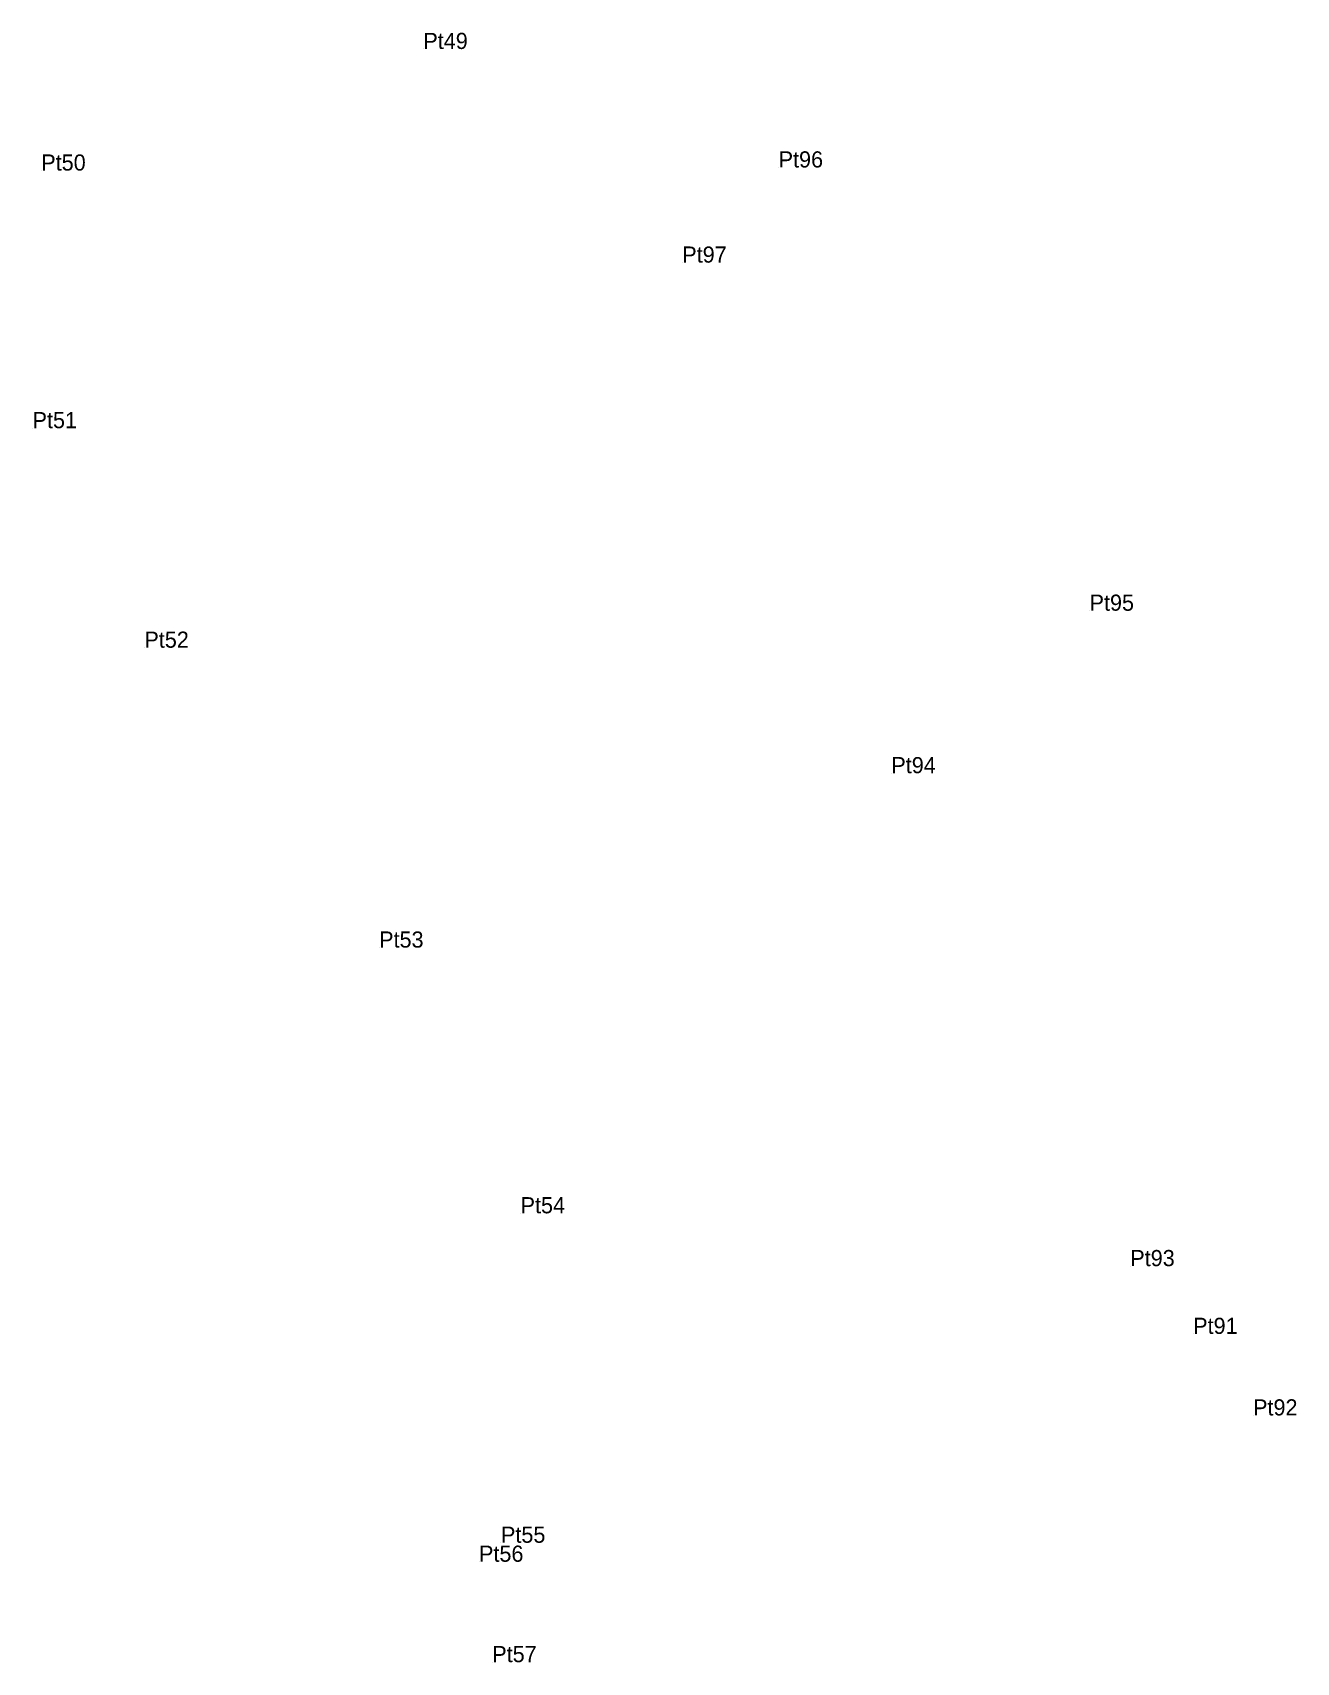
# Model space of a CAD drawing. Extents: x 0 to 667379, y 0 to 1854856.
# Drawn here: x 545155.7 to 545296.6, y 1836084.1 to 1836265.7 of the extents above; entities that cross this region are included whole.
import ezdxf

# ---------------------------------------------------------------- set-up
doc = ezdxf.new("R2010")
doc.units = 0
doc.layers.add('Level 12', color=7, linetype='Continuous')
doc.layers.add('Level 7', color=7, linetype='Continuous')

msp = doc.modelspace()

# ---------------------------------------------------------------- texts
at = {"layer": 'Level 12'}
for s, p in [('Pt49', (545199.304, 1836263.883)), ('Pt50', (545156.713, 1836250.336)), ('Pt96', (545238.91, 1836250.68)), ('Pt97', (545228.168, 1836240.076)), ('Pt51', (545155.744, 1836221.631)), ('Pt95', (545273.572, 1836201.29)), ('Pt52', (545168.209, 1836197.168)), ('Pt94', (545251.474, 1836183.186)), ('Pt53', (545194.376, 1836163.755)), ('Pt54', (545210.146, 1836134.148)), ('Pt93', (545278.11, 1836128.261)), ('Pt91', (545285.12, 1836120.71)), ('Pt92', (545291.796, 1836111.624)), ('Pt55', (545207.958, 1836097.437)), ('Pt56', (545205.511, 1836095.322)), ('Pt57', (545206.986, 1836084.134))]:
    msp.add_text(s, height=1.8, dxfattribs=at).set_placement(p)

# ---------------------------------------------------------------- linework, layer by layer
at = {"layer": 'Level 7'}
for p, q in [((545199.304, 1836263.883), (545199.304, 1836263.883)), ((545156.713, 1836250.336), (545156.713, 1836250.336)), ((545238.91, 1836250.68), (545238.91, 1836250.68)), ((545228.168, 1836240.076), (545228.168, 1836240.076)), ((545155.744, 1836221.631), (545155.744, 1836221.631)), ((545273.572, 1836201.29), (545273.572, 1836201.29)), ((545168.209, 1836197.168), (545168.209, 1836197.168)), ((545251.474, 1836183.186), (545251.474, 1836183.186)), ((545194.376, 1836163.755), (545194.376, 1836163.755)), ((545210.146, 1836134.148), (545210.146, 1836134.148)), ((545278.11, 1836128.261), (545278.11, 1836128.261)), ((545285.12, 1836120.71), (545285.12, 1836120.71)), ((545291.796, 1836111.624), (545291.796, 1836111.624)), ((545207.958, 1836097.437), (545207.958, 1836097.437)), ((545205.511, 1836095.322), (545205.511, 1836095.322)), ((545206.986, 1836084.134), (545206.986, 1836084.134))]:
    msp.add_line(p, q, dxfattribs=at)

msp.set_redraw_order([(e.dxf.handle, doc.entitydb.next_handle()) for e in msp.query("TEXT MTEXT ATTDEF DIMENSION ARC_DIMENSION")])  # texts and dimensions are drawn at this point

doc.saveas('drawing.dxf')
